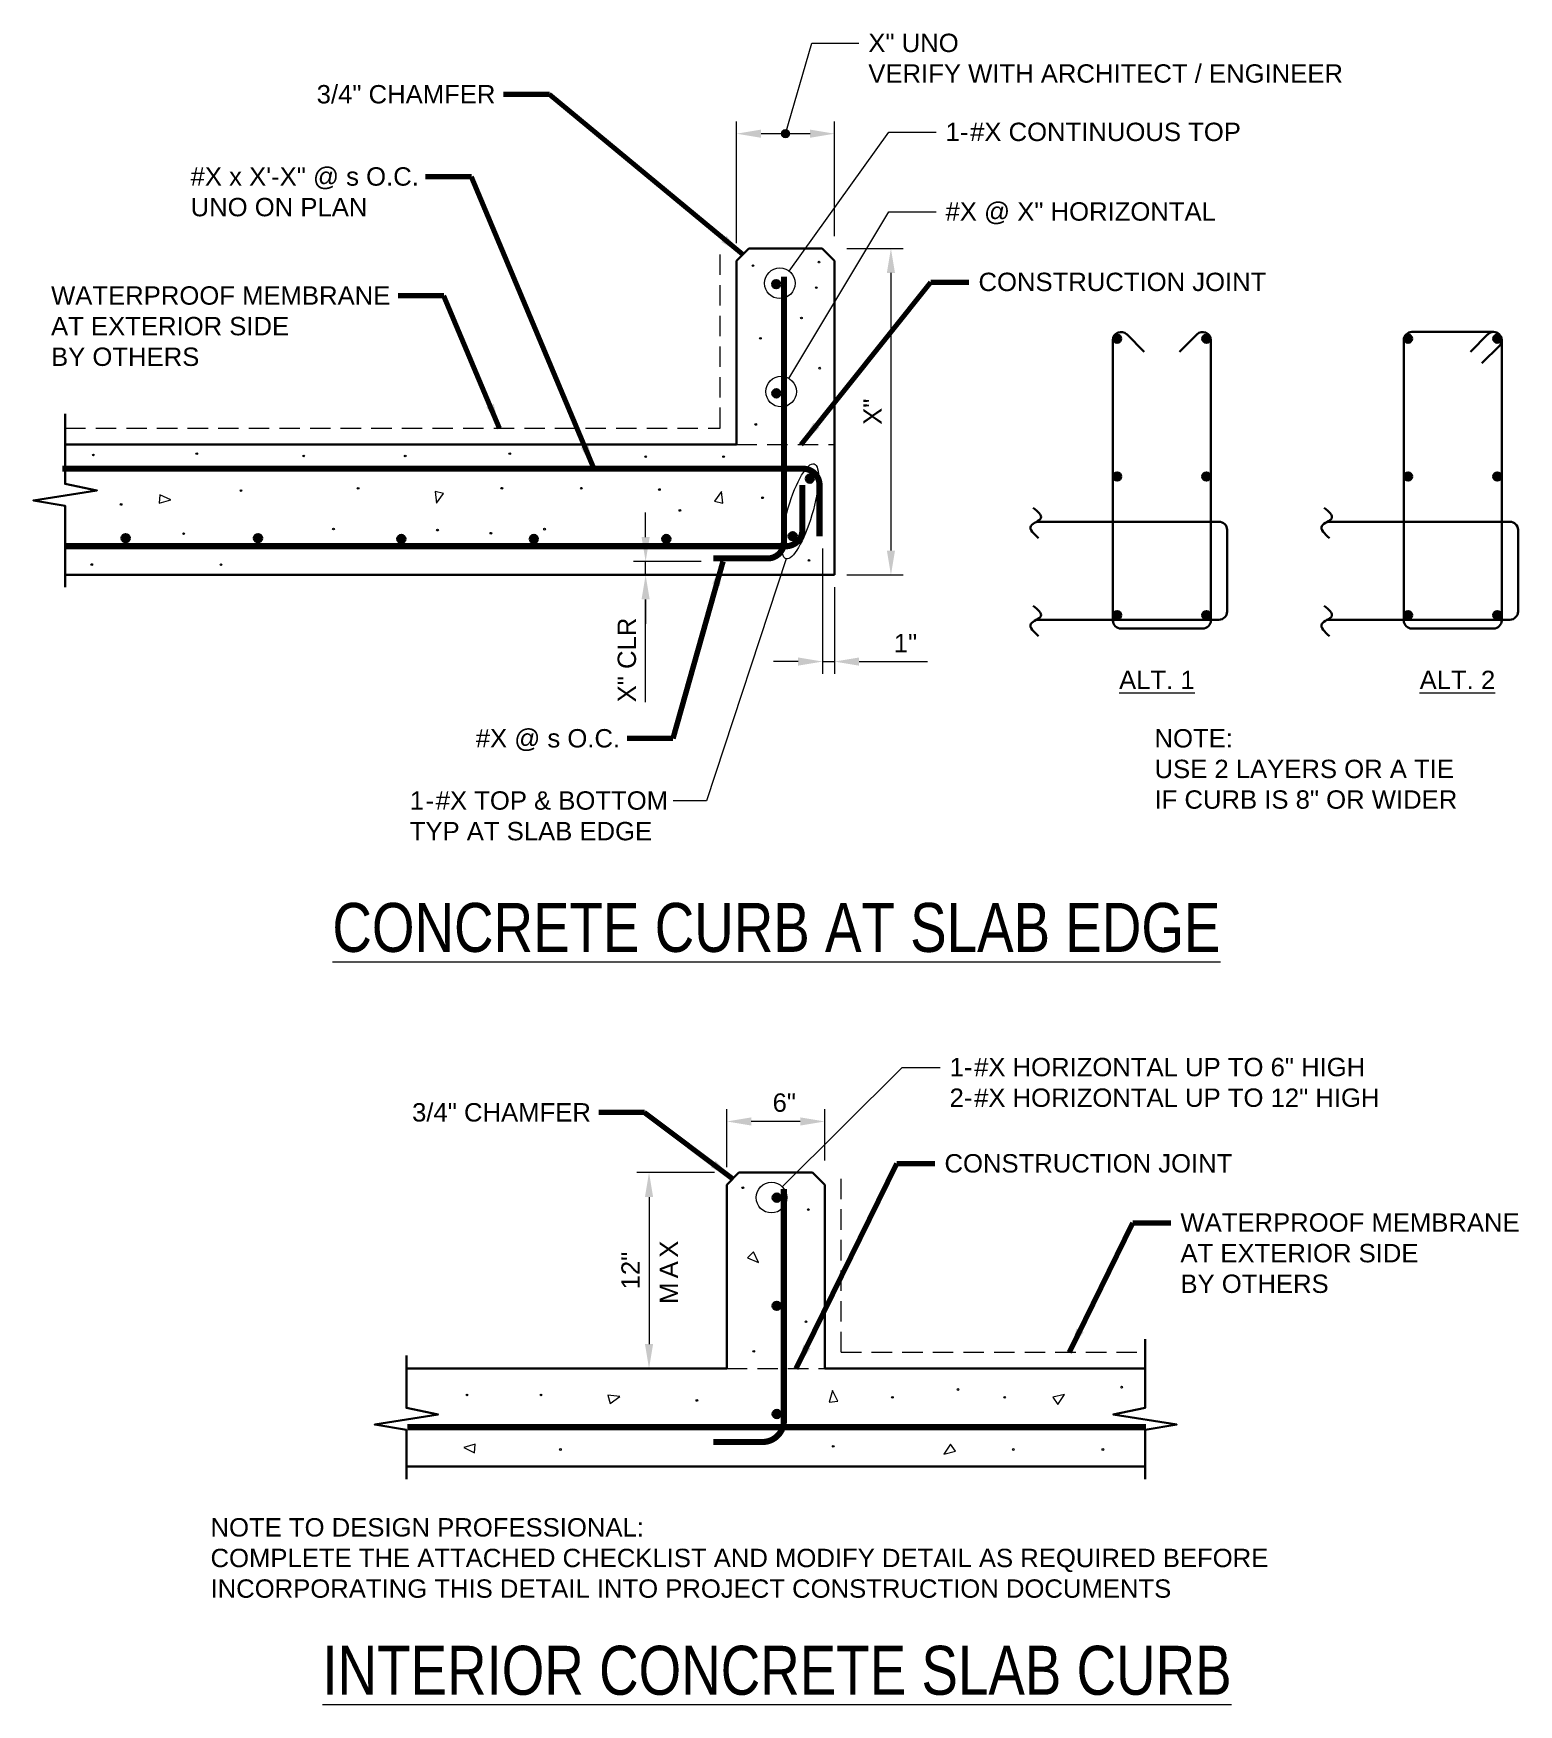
# Model space of a CAD drawing. Header units: inches. Extents: x 167 to 258, y 140 to 243.
import ezdxf

# ---------------------------------------------------------------- set-up
doc = ezdxf.new("R2010")
doc.units = ezdxf.units.IN
doc.header["$LTSCALE"] = 5
doc.header["$MEASUREMENT"] = 0
doc.linetypes.add('CENTER', pattern=[2, 1.25, -0.25, 0.25, -0.25])
doc.linetypes.add('HIDDEN', pattern=[0.375, 0.25, -0.125])
for name, color, linetype, lineweight in [('S-ANNO-DIMS', 1, 'Continuous', 20), ('S-ANNO-TEXT', 7, 'Continuous', 20), ('S-DELT-PATT', 7, 'Continuous', 15), ('S-DETL', 3, 'Continuous', 30), ('S-GRID', 9, 'CENTER', 20)]:
    doc.layers.add(name, color=color, linetype=linetype, lineweight=lineweight)
doc.styles.add('Romans', font='arial.ttf')
doc.dimstyles.get("Standard").update_dxf_attribs({"dimtxt": 0.18, "dimasz": 0.18, "dimexe": 0.18, "dimexo": 0.0625, "dimgap": 0.09, "dimtad": 0, "dimtih": 1, "dimtoh": 1, "dimdec": 4, "dimzin": 0, "dimdsep": 46, "dimtxsty": 'Standard', "dimcen": 0.09, "dimadec": 0, "dimazin": 0, "dimtfac": 1, "dimtdec": 4, "dimtofl": 0, "dimtmove": 0, "dimatfit": 3, "dimfxl": 1, "dimtolj": 1, "dimtzin": 0, "dimarcsym": 0})

msp = doc.modelspace()

# ---------------------------------------------------------------- texts
at = {"layer": 'S-ANNO-DIMS', "insert": (217.7833736938398, 242.5336861421277), "char_height": 1.125, "width": 33.76008799005331, "attachment_point": 1, "style": 'Romans'}
msp.add_mtext('\\A1;\\pxql;X" UNO \\PVERIFY WITH ARCHITECT / ENGINEER', dxfattribs=at)
at = {"layer": 'S-ANNO-DIMS', "insert": (202.9997504976263, 204.1764426891672), "char_height": 1.125, "attachment_point": 5, "rotation": 90, "style": 'Romans'}
msp.add_mtext('\\A1;X" CLR', dxfattribs=at)
at = {"layer": 'S-ANNO-DIMS', "color": 1, "linetype": 'Continuous', "insert": (206.1280515201095, 164.7369473700138), "char_height": 1.125, "width": 38.58964267614372, "attachment_point": 7, "rotation": 90, "style": 'Romans'}
msp.add_mtext('\\A1;\\pxql;{\\T1.2;MAX}', dxfattribs=at)
at = {"layer": 'S-ANNO-TEXT', "style": 'Romans'}
for s, insert, char_height, attachment_point in [('\\A1;\\pxql;3/4" CHAMFER', (183.9966630967328, 239.388105941939), 1.125, 1), ('\\A1;\\pxql;1{\\T1.2;-}#X CONTINUOUS TOP', (222.5132680085109, 237.0836195864645), 1.125, 1), ('\\A1;\\pxql;#X x X\'-X" @ s O.C.\\PUNO ON PLAN', (176.2744243424067, 234.3516319146886), 1.125, 1), ('\\A1;\\pxql;#X @ X" HORIZONTAL ', (222.5132680085109, 232.208369603989), 1.125, 1), ('\\A1;\\pxql;CONSTRUCTION JOINT', (224.5305057148495, 227.895671141766), 1.125, 1), ('\\A1;\\pxql;WATERPROOF MEMBRANE\\PAT EXTERIOR SIDE\\PBY OTHERS', (167.7281316622267, 227.0620168328039), 1.125, 1), ('\\A1;\\pxql;{\\LALT. 1}', (233.142686989455, 203.5170794924472), 1.125, 1), ('\\A1;\\pxql;{\\LALT. 2}', (251.550453557502, 203.5170794924472), 1.125, 1), ('\\A1;\\pxql;#X @ s O.C.', (193.7383099495726, 199.9444764395943), 1.125, 1), ('\\A1;\\pxql;NOTE: \\PUSE 2 LAYERS OR A TIE \\PIF CURB IS 8" OR WIDER', (235.3132616824972, 199.9423902755165), 1.125, 1), ('\\A1;\\pxql;{\\T1.1;1\\T1.2;-}#X TOP & BOTTOM\\PTYP AT SLAB EDGE', (189.697143093971, 196.132405002862), 1.125, 1), ('{\\W0.8;\\LCONCRETE CURB AT SLAB EDGE}', (212.1540608257354, 189.2965397303079), 3, 2), ('\\A1;\\pxql;1{\\T1.2;-}#X HORIZONTAL UP TO 6" HIGH\\P2{\\T1.2;-}#X HORIZONTAL UP TO 12" HIGH', (222.7585482905926, 179.8071979840596), 1.125, 1), ('\\A1;\\pxql;3/4" CHAMFER', (189.841364458608, 177.0349017529062), 1.125, 1), ('\\A1;\\pxql;CONSTRUCTION JOINT', (222.4475117813787, 173.9118767387534), 1.125, 1), ('\\A1;\\pxql;WATERPROOF MEMBRANE \\PAT EXTERIOR SIDE\\PBY OTHERS', (236.8999707567497, 170.2868559013842), 1.125, 1), ('NOTE TO DESIGN PROFESSIONAL: \\PCOMPLETE THE ATTACHED CHECKLIST AND MODIFY DETAIL AS REQUIRED BEFORE \\PINCORPORATING THIS DETAIL INTO PROJECT CONSTRUCTION DOCUMENTS', (177.4941361652576, 151.6177409068341), 1.124999992025816, 1), ('{\\W0.8;\\LINTERIOR CONCRETE SLAB CURB}', (212.1904864737571, 143.8000396790036), 3, 2)]:
    msp.add_mtext(s, dxfattribs=dict(at, insert=insert, char_height=char_height, attachment_point=attachment_point))

# ---------------------------------------------------------------- blocks, each defined once
blk = doc.blocks.new('*D0')
at = {"layer": 'Defpoints', "color": 0, "transparency": 16777216}
for p in [(209.1123145774407, 175.9125911932141), (209.1123145774407, 172.3553892478454), (215.1123145774407, 172.7821718169661)]:
    blk.add_point(p, dxfattribs=at)
at = {"layer": 'S-ANNO-DIMS', "transparency": 16777216}
for p, q in [((209.1123145774407, 173.1053892478454), (209.1123145774407, 176.6625911932141)), ((215.1123145774407, 173.5321718169661), (215.1123145774407, 176.6625911932141)), ((213.6123145774407, 175.9125911932141), (210.6123145774407, 175.9125911932141))]:
    blk.add_line(p, q, dxfattribs=at)
for points in [[(210.6123145774407, 176.1625911932141), (210.6123145774407, 175.6625911932141), (209.1123145774407, 175.9125911932141)], [(213.6123145774407, 176.1625911932141), (213.6123145774407, 175.6625911932141), (215.1123145774407, 175.9125911932141)]]:
    blk.add_solid(points, dxfattribs=at)
at = {"layer": 'S-ANNO-DIMS', "transparency": 16777216, "insert": (212.6363030086484, 177.0613804155879), "char_height": 1.125, "attachment_point": 5, "style": 'Romans'}
blk.add_mtext('\\A1;6"', dxfattribs=at)
blk = doc.blocks.new('*D1')
at = {"layer": 'Defpoints', "color": 0, "transparency": 16777216}
for p in [(209.1123145774408, 172.7821718169661), (204.3514758249446, 160.7821718169659), (209.1123145774408, 160.7821718169659)]:
    blk.add_point(p, dxfattribs=at)
at = {"layer": 'S-ANNO-DIMS', "transparency": 16777216}
for p, q in [((208.3623145774408, 172.7821718169661), (203.6014758249446, 172.7821718169661)), ((204.3514758249446, 171.2821718169661), (204.3514758249446, 162.2821718169659)), ((208.3623145774408, 160.7821718169659), (203.6014758249446, 160.7821718169659))]:
    blk.add_line(p, q, dxfattribs=at)
for points in [[(204.1014758249446, 171.2821718169661), (204.6014758249446, 171.2821718169661), (204.3514758249446, 172.7821718169661)], [(204.1014758249446, 162.2821718169659), (204.6014758249446, 162.2821718169659), (204.3514758249446, 160.7821718169659)]]:
    blk.add_solid(points, dxfattribs=at)
at = {"layer": 'S-ANNO-DIMS', "transparency": 16777216, "insert": (203.2218714593239, 166.7821718169658), "char_height": 1.125, "attachment_point": 5, "rotation": 90, "style": 'Romans'}
blk.add_mtext('\\A1;12"', dxfattribs=at)
blk = doc.blocks.new('*D2')
at = {"layer": 'Defpoints', "color": 0, "transparency": 16777216}
for p in [(215.7148433915683, 229.3814222253203), (215.7148433915683, 209.3814222253201), (219.1681176071206, 209.3814222253201)]:
    blk.add_point(p, dxfattribs=at)
at = {"layer": 'S-ANNO-DIMS', "transparency": 16777216}
for p, q in [((216.4648433915683, 229.3814222253203), (219.9181176071206, 229.3814222253203)), ((219.1681176071206, 227.8814222253203), (219.1681176071206, 210.8814222253201)), ((216.4648433915683, 209.3814222253201), (219.9181176071206, 209.3814222253201))]:
    blk.add_line(p, q, dxfattribs=at)
for points in [[(218.9181176071206, 227.8814222253203), (219.4181176071206, 227.8814222253203), (219.1681176071206, 229.3814222253203)], [(218.9181176071206, 210.8814222253201), (219.4181176071206, 210.8814222253201), (219.1681176071206, 209.3814222253201)]]:
    blk.add_solid(points, dxfattribs=at)
at = {"layer": 'S-ANNO-DIMS', "transparency": 16777216, "insert": (218.0431176071206, 219.3814222253202), "char_height": 1.125, "attachment_point": 5, "rotation": 90, "style": 'Romans'}
blk.add_mtext('\\A1;X"', dxfattribs=at)
blk = doc.blocks.new('*D3')
at = {"layer": 'Defpoints', "color": 0, "transparency": 16777216}
for p in [(214.9844723742465, 211.7483662378745), (215.7148433915681, 209.38142222532), (214.9844723742465, 204.0795794924472)]:
    blk.add_point(p, dxfattribs=at)
at = {"layer": 'S-ANNO-DIMS', "transparency": 16777216}
for p, q in [((214.9844723742465, 210.9983662378745), (214.9844723742465, 203.3295794924472)), ((215.7148433915681, 208.63142222532), (215.7148433915681, 203.3295794924472)), ((213.4844723742465, 204.0795794924472), (211.9844723742465, 204.0795794924472)), ((214.9844723742465, 204.0795794924472), (215.7148433915681, 204.0795794924472)), ((217.2148433915681, 204.0795794924472), (221.4020023274481, 204.0795794924472))]:
    blk.add_line(p, q, dxfattribs=at)
for points in [[(213.4844723742465, 204.3295794924472), (213.4844723742465, 203.8295794924472), (214.9844723742465, 204.0795794924472)], [(217.2148433915681, 204.3295794924472), (217.2148433915681, 203.8295794924472), (215.7148433915681, 204.0795794924472)]]:
    blk.add_solid(points, dxfattribs=at)
at = {"layer": 'S-ANNO-DIMS', "transparency": 16777216, "insert": (220.0584228595081, 205.209183858068), "char_height": 1.125, "attachment_point": 5, "style": 'Romans'}
blk.add_mtext('\\A1;1"', dxfattribs=at)
blk = doc.blocks.new('*D4')
at = {"layer": 'Defpoints', "color": 0, "transparency": 16777216}
for p in [(204.1439353543801, 210.2083537916552), (208.3008856232891, 210.2083537916552), (198.2049337171003, 209.3814222253201)]:
    blk.add_point(p, dxfattribs=at)
at = {"layer": 'S-ANNO-DIMS', "transparency": 16777216}
for p, q in [((204.1439353543801, 211.7083537916552), (204.1439353543801, 213.2083537916552)), ((207.5508856232891, 210.2083537916552), (203.3939353543801, 210.2083537916552)), ((204.1439353543801, 209.3814222253201), (204.1439353543801, 210.2083537916552)), ((204.1439353543801, 207.8814222253201), (204.1439353543801, 206.3814222253201))]:
    blk.add_line(p, q, dxfattribs=at)
for points in [[(203.8939353543801, 211.7083537916552), (204.3939353543801, 211.7083537916552), (204.1439353543801, 210.2083537916552)], [(203.8939353543801, 207.8814222253201), (204.3939353543801, 207.8814222253201), (204.1439353543801, 209.3814222253201)]]:
    blk.add_solid(points, dxfattribs=at)

# ---------------------------------------------------------------- dimensions: what is measured, and where the dimension line sits
at = {"layer": 'S-ANNO-DIMS'}
for base, p1, p2, angle, text, override, picture, middle in [((219.1681176071206, 209.3814222253201), (215.7148433915681, 229.3814222253202), (215.7148433915681, 209.38142222532), 270, 'X"', {"dimscale": 12, "dimtxt": 0.09375, "dimasz": 0.125, "dimexe": 0.0625, "dimgap": 0.0625, "dimtih": 0, "dimtoh": 0, "dimdec": 5, "dimrnd": 0.03125, "dimzin": 7, "dimlunit": 4, "dimtxsty": 'Romans', "dimcen": 0.125, "dimclrd": 256, "dimclre": 256, "dimclrt": 256, "dimadec": 4, "dimtdec": 5, "dimtofl": 1, "dimtvp": 1, "dimfrac": 2, "dimtzin": 3, "dimlwd": 65535, "dimlwe": 65535}, '*D2', (219.1681176071206, 219.3814222253202)), ((204.1439353543801, 210.2083537916552), (198.2049337171002, 209.38142222532), (208.300885623289, 210.2083537916551), 90, ' ', {"dimscale": 12, "dimtxt": 0.09375, "dimasz": 0.125, "dimexe": 0.0625, "dimgap": 0.0625, "dimtih": 0, "dimtoh": 0, "dimdec": 5, "dimrnd": 0.03125, "dimzin": 7, "dimlunit": 4, "dimtxsty": 'Romans', "dimcen": 0.125, "dimse1": 1, "dimclrd": 256, "dimclre": 256, "dimclrt": 256, "dimadec": 4, "dimtdec": 5, "dimtofl": 1, "dimtmove": 2, "dimtvp": 1, "dimfrac": 2, "dimtzin": 3, "dimlwd": 65535, "dimlwe": 65535}, '*D4', (202.8090933801012, 205.2739071780832)), ((214.9844723742465, 204.0795794924472), (215.7148433915681, 209.38142222532), (214.9844723742465, 211.7483662378745), 180, '1"', {"dimscale": 12, "dimtxt": 0.09375, "dimasz": 0.125, "dimexe": 0.0625, "dimgap": 0.0625, "dimtih": 0, "dimtoh": 0, "dimdec": 5, "dimrnd": 0.03125, "dimzin": 7, "dimlunit": 4, "dimtxsty": 'Romans', "dimcen": 0.125, "dimclrd": 256, "dimclre": 256, "dimclrt": 256, "dimadec": 4, "dimtdec": 5, "dimtofl": 1, "dimtvp": 1, "dimfrac": 2, "dimtzin": 3, "dimlwd": 65535, "dimlwe": 65535}, '*D3', (220.0584228595081, 204.0795794924472)), ((209.1123145774407, 175.9125911932141), (215.1123145774407, 172.7821718169661), (209.1123145774407, 172.3553892478454), 180, '6"', {"dimscale": 12, "dimtxt": 0.09375, "dimasz": 0.125, "dimexe": 0.0625, "dimgap": 0.0625, "dimtih": 0, "dimtoh": 0, "dimdec": 5, "dimrnd": 0.03125, "dimzin": 7, "dimlunit": 4, "dimtxsty": 'Romans', "dimcen": 0.125, "dimclrd": 256, "dimclre": 256, "dimclrt": 256, "dimadec": 4, "dimtdec": 5, "dimtofl": 1, "dimtvp": 1, "dimfrac": 2, "dimtzin": 3, "dimlwd": 65535, "dimlwe": 65535}, '*D0', (212.6363030086484, 175.9125911932141)), ((204.3514758249446, 160.7821718169659), (209.1123145774407, 172.7821718169661), (209.1123145774407, 160.7821718169658), 270, '12"', {"dimscale": 12, "dimtxt": 0.09375, "dimasz": 0.125, "dimexe": 0.0625, "dimgap": 0.0625, "dimtih": 0, "dimtoh": 0, "dimdec": 5, "dimrnd": 0.03125, "dimzin": 7, "dimlunit": 4, "dimtxsty": 'Romans', "dimcen": 0.125, "dimclrd": 256, "dimclre": 256, "dimclrt": 256, "dimadec": 4, "dimtdec": 5, "dimtofl": 1, "dimtvp": 1, "dimfrac": 2, "dimtzin": 3, "dimlwd": 65535, "dimlwe": 65535}, '*D1', (204.3514758249446, 166.7821718169658))]:
    dim = msp.add_linear_dim(base=base, p1=p1, p2=p2, angle=angle, text=text, dimstyle='Standard', override=override, dxfattribs=at)
    dim.commit()
    dim.dimension.update_dxf_attribs({"geometry": picture, "text_midpoint": middle, "dimtype": 128})

# ---------------------------------------------------------------- hatches: boundary and pattern name
at = {"layer": 'S-ANNO-DIMS'}
h = msp.add_hatch(color=256, dxfattribs=at)
h.dxf.hatch_style = 1
edge = h.paths.add_edge_path()
edge.add_line((212.663194576754, 236.1638568187366), (212.7630604739179, 236.1638568187366))
edge.add_arc((212.7018913129473, 236.4178622035552), 0.2612669167167478, -76.4599399115657, -0.8784144535416624)
edge.add_arc((212.7131275253359, 236.4138568187366), 0.25, 0, 180)
edge.add_arc((212.7243637377246, 236.4178622035552), 0.2612669167167214, -179.1215855464582, -103.5400600884283)
at = {"layer": 'S-DETL', "linetype": 'Continuous'}
h = msp.add_hatch(color=256, dxfattribs=at)
h.dxf.hatch_style = 1
edge = h.paths.add_edge_path()
edge.add_line((212.0887243468296, 226.9439103846119), (212.1885902439935, 226.9439103846119))
edge.add_arc((212.1274210830229, 227.1979157694304), 0.2612669167167478, -76.4599399115657, -0.8784144535416624)
edge.add_arc((212.1386572954116, 227.1939103846119), 0.25, 0, 180)
edge.add_arc((212.1498935078002, 227.1979157694304), 0.2612669167167214, -179.1215855464582, -103.5400600884283)
h = msp.add_hatch(color=256, dxfattribs=at)
h.dxf.hatch_style = 1
edge = h.paths.add_edge_path()
edge.add_line((232.9781000875174, 223.6078048350189), (233.0779659846813, 223.6078048350189))
edge.add_arc((233.0167968237107, 223.8618102198375), 0.2612669167167478, -76.4599399115657, -0.8784144535416624)
edge.add_arc((233.0280330360994, 223.8578048350189), 0.25, 0, 180)
edge.add_arc((233.039269248488, 223.8618102198375), 0.2612669167167214, -179.1215855464582, -103.5400600884283)
h = msp.add_hatch(color=256, dxfattribs=at)
h.dxf.hatch_style = 1
edge = h.paths.add_edge_path()
edge.add_line((232.9781000875174, 223.6078048350189), (233.0779659846813, 223.6078048350189))
edge.add_arc((233.0167968237107, 223.8618102198375), 0.2612669167167478, -76.4599399115657, -0.8784144535416624)
edge.add_arc((233.0280330360994, 223.8578048350189), 0.25, 0, 180)
edge.add_arc((233.039269248488, 223.8618102198375), 0.2612669167167214, -179.1215855464582, -103.5400600884283)
h = msp.add_hatch(color=256, dxfattribs=at)
h.dxf.hatch_style = 1
edge = h.paths.add_edge_path()
edge.add_line((238.4413386723664, 223.6071946873092), (238.5412045695304, 223.6071946873092))
edge.add_arc((238.4800354085597, 223.8612000721278), 0.2612669167167478, -76.4599399115657, -0.8784144535416624)
edge.add_arc((238.4912716209484, 223.8571946873092), 0.25, 0, 180)
edge.add_arc((238.5025078333371, 223.8612000721278), 0.2612669167167214, -179.1215855464582, -103.5400600884283)
h = msp.add_hatch(color=256, dxfattribs=at)
h.dxf.hatch_style = 1
edge = h.paths.add_edge_path()
edge.add_line((238.4413386723664, 223.6071946873092), (238.5412045695304, 223.6071946873092))
edge.add_arc((238.4800354085597, 223.8612000721278), 0.2612669167167478, -76.4599399115657, -0.8784144535416624)
edge.add_arc((238.4912716209484, 223.8571946873092), 0.25, 0, 180)
edge.add_arc((238.5025078333371, 223.8612000721278), 0.2612669167167214, -179.1215855464582, -103.5400600884283)
h = msp.add_hatch(color=256, dxfattribs=at)
h.dxf.hatch_style = 1
edge = h.paths.add_edge_path()
edge.add_line((250.7934688075003, 223.6078048350189), (250.8933347046642, 223.6078048350189))
edge.add_arc((250.8321655436936, 223.8618102198375), 0.2612669167167478, -76.4599399115657, -0.8784144535416624)
edge.add_arc((250.8434017560822, 223.8578048350189), 0.25, 0, 180)
edge.add_arc((250.8546379684709, 223.8618102198375), 0.2612669167167214, -179.1215855464582, -103.5400600884283)
h = msp.add_hatch(color=256, dxfattribs=at)
h.dxf.hatch_style = 1
edge = h.paths.add_edge_path()
edge.add_line((250.7934688075003, 223.6078048350189), (250.8933347046642, 223.6078048350189))
edge.add_arc((250.8321655436936, 223.8618102198375), 0.2612669167167478, -76.4599399115657, -0.8784144535416624)
edge.add_arc((250.8434017560822, 223.8578048350189), 0.25, 0, 180)
edge.add_arc((250.8546379684709, 223.8618102198375), 0.2612669167167214, -179.1215855464582, -103.5400600884283)
h = msp.add_hatch(color=256, dxfattribs=at)
h.dxf.hatch_style = 1
edge = h.paths.add_edge_path()
edge.add_line((256.2567073923493, 223.6071946873092), (256.3565732895132, 223.6071946873092))
edge.add_arc((256.2954041285426, 223.8612000721278), 0.2612669167167478, -76.4599399115657, -0.8784144535416624)
edge.add_arc((256.3066403409313, 223.8571946873092), 0.25, 0, 180)
edge.add_arc((256.3178765533199, 223.8612000721278), 0.2612669167167214, -179.1215855464582, -103.5400600884283)
h = msp.add_hatch(color=256, dxfattribs=at)
h.dxf.hatch_style = 1
edge = h.paths.add_edge_path()
edge.add_line((256.2567073923493, 223.6071946873092), (256.3565732895132, 223.6071946873092))
edge.add_arc((256.2954041285426, 223.8612000721278), 0.2612669167167478, -76.4599399115657, -0.8784144535416624)
edge.add_arc((256.3066403409313, 223.8571946873092), 0.25, 0, 180)
edge.add_arc((256.3178765533199, 223.8612000721278), 0.2612669167167214, -179.1215855464582, -103.5400600884283)
h = msp.add_hatch(color=256, dxfattribs=at)
h.dxf.hatch_style = 1
edge = h.paths.add_edge_path()
edge.add_line((212.1038783408603, 220.2552197535476), (212.2037442380242, 220.2552197535476))
edge.add_arc((212.1425750770536, 220.5092251383662), 0.2612669167167478, -76.4599399115657, -0.8784144535416624)
edge.add_arc((212.1538112894423, 220.5052197535476), 0.25, 0, 180)
edge.add_arc((212.1650475018309, 220.5092251383662), 0.2612669167167214, -179.1215855464582, -103.5400600884283)
h = msp.add_hatch(color=256, dxfattribs=at)
h.dxf.hatch_style = 1
edge = h.paths.add_edge_path()
edge.add_line((212.1038783408603, 220.2552197535476), (212.2037442380242, 220.2552197535476))
edge.add_arc((212.1425750770536, 220.5092251383662), 0.2612669167167478, -76.4599399115657, -0.8784144535416624)
edge.add_arc((212.1538112894423, 220.5052197535476), 0.25, 0, 180)
edge.add_arc((212.1650475018309, 220.5092251383662), 0.2612669167167214, -179.1215855464582, -103.5400600884283)
h = msp.add_hatch(color=256, dxfattribs=at)
h.dxf.hatch_style = 1
edge = h.paths.add_edge_path()
edge.add_line((214.2478411724214, 215.5340068839226), (214.1479752752575, 215.5340068839226))
edge.add_arc((214.2091444362281, 215.2800014991041), 0.2612669167167478, 103.5400600884343, 179.1215855464583)
edge.add_arc((214.1979082238395, 215.2840068839226), 0.25, 180, 360)
edge.add_arc((214.1866720114508, 215.2800014991041), 0.2612669167167214, 0.8784144535417695, 76.45993991157174)
h = msp.add_hatch(color=256, dxfattribs=at)
h.dxf.hatch_style = 1
edge = h.paths.add_edge_path()
edge.add_line((232.9781000875174, 215.1636470338983), (233.0779659846813, 215.1636470338983))
edge.add_arc((233.0167968237107, 215.4176524187169), 0.2612669167167478, -76.4599399115657, -0.8784144535416624)
edge.add_arc((233.0280330360994, 215.4136470338983), 0.25, 0, 180)
edge.add_arc((233.039269248488, 215.4176524187169), 0.2612669167167214, -179.1215855464582, -103.5400600884283)
h = msp.add_hatch(color=256, dxfattribs=at)
h.dxf.hatch_style = 1
edge = h.paths.add_edge_path()
edge.add_line((232.9781000875174, 215.1636470338983), (233.0779659846813, 215.1636470338983))
edge.add_arc((233.0167968237107, 215.4176524187169), 0.2612669167167478, -76.4599399115657, -0.8784144535416624)
edge.add_arc((233.0280330360994, 215.4136470338983), 0.25, 0, 180)
edge.add_arc((233.039269248488, 215.4176524187169), 0.2612669167167214, -179.1215855464582, -103.5400600884283)
h = msp.add_hatch(color=256, dxfattribs=at)
h.dxf.hatch_style = 1
edge = h.paths.add_edge_path()
edge.add_line((238.4413386723664, 215.1630368861886), (238.5412045695304, 215.1630368861886))
edge.add_arc((238.4800354085597, 215.4170422710072), 0.2612669167167478, -76.4599399115657, -0.8784144535416624)
edge.add_arc((238.4912716209484, 215.4130368861886), 0.25, 0, 180)
edge.add_arc((238.5025078333371, 215.4170422710072), 0.2612669167167214, -179.1215855464582, -103.5400600884283)
h = msp.add_hatch(color=256, dxfattribs=at)
h.dxf.hatch_style = 1
edge = h.paths.add_edge_path()
edge.add_line((238.4413386723664, 215.1630368861886), (238.5412045695304, 215.1630368861886))
edge.add_arc((238.4800354085597, 215.4170422710072), 0.2612669167167478, -76.4599399115657, -0.8784144535416624)
edge.add_arc((238.4912716209484, 215.4130368861886), 0.25, 0, 180)
edge.add_arc((238.5025078333371, 215.4170422710072), 0.2612669167167214, -179.1215855464582, -103.5400600884283)
h = msp.add_hatch(color=256, dxfattribs=at)
h.dxf.hatch_style = 1
edge = h.paths.add_edge_path()
edge.add_line((250.7934688075003, 215.1636470338983), (250.8933347046642, 215.1636470338983))
edge.add_arc((250.8321655436936, 215.4176524187169), 0.2612669167167478, -76.4599399115657, -0.8784144535416624)
edge.add_arc((250.8434017560822, 215.4136470338983), 0.25, 0, 180)
edge.add_arc((250.8546379684709, 215.4176524187169), 0.2612669167167214, -179.1215855464582, -103.5400600884283)
h = msp.add_hatch(color=256, dxfattribs=at)
h.dxf.hatch_style = 1
edge = h.paths.add_edge_path()
edge.add_line((250.7934688075003, 215.1636470338983), (250.8933347046642, 215.1636470338983))
edge.add_arc((250.8321655436936, 215.4176524187169), 0.2612669167167478, -76.4599399115657, -0.8784144535416624)
edge.add_arc((250.8434017560822, 215.4136470338983), 0.25, 0, 180)
edge.add_arc((250.8546379684709, 215.4176524187169), 0.2612669167167214, -179.1215855464582, -103.5400600884283)
h = msp.add_hatch(color=256, dxfattribs=at)
h.dxf.hatch_style = 1
edge = h.paths.add_edge_path()
edge.add_line((256.2567073923493, 215.1630368861886), (256.3565732895132, 215.1630368861886))
edge.add_arc((256.2954041285426, 215.4170422710072), 0.2612669167167478, -76.4599399115657, -0.8784144535416624)
edge.add_arc((256.3066403409313, 215.4130368861886), 0.25, 0, 180)
edge.add_arc((256.3178765533199, 215.4170422710072), 0.2612669167167214, -179.1215855464582, -103.5400600884283)
h = msp.add_hatch(color=256, dxfattribs=at)
h.dxf.hatch_style = 1
edge = h.paths.add_edge_path()
edge.add_line((256.2567073923493, 215.1630368861886), (256.3565732895132, 215.1630368861886))
edge.add_arc((256.2954041285426, 215.4170422710072), 0.2612669167167478, -76.4599399115657, -0.8784144535416624)
edge.add_arc((256.3066403409313, 215.4130368861886), 0.25, 0, 180)
edge.add_arc((256.3178765533199, 215.4170422710072), 0.2612669167167214, -179.1215855464582, -103.5400600884283)
h = msp.add_hatch(color=256, dxfattribs=at)
h.dxf.hatch_style = 1
edge = h.paths.add_edge_path()
edge.add_line((172.2445164024185, 211.3897120410525), (172.3443822995824, 211.3897120410525))
edge.add_arc((172.2832131386118, 211.643717425871), 0.2612669167167478, -76.4599399115657, -0.8784144535416624)
edge.add_arc((172.2944493510005, 211.6397120410525), 0.25, 0, 180)
edge.add_arc((172.3056855633891, 211.643717425871), 0.2612669167167214, -179.1215855464582, -103.5400600884283)
h = msp.add_hatch(color=256, dxfattribs=at)
h.dxf.hatch_style = 1
edge = h.paths.add_edge_path()
edge.add_line((180.3571054500582, 211.3897120410525), (180.4569713472221, 211.3897120410525))
edge.add_arc((180.3958021862514, 211.643717425871), 0.2612669167167478, -76.4599399115657, -0.8784144535416624)
edge.add_arc((180.4070383986401, 211.6397120410525), 0.25, 0, 180)
edge.add_arc((180.4182746110288, 211.643717425871), 0.2612669167167214, -179.1215855464582, -103.5400600884283)
h = msp.add_hatch(color=256, dxfattribs=at)
h.dxf.hatch_style = 1
edge = h.paths.add_edge_path()
edge.add_line((213.2044676205195, 211.5061354784266), (213.1046017233556, 211.5061354784266))
edge.add_arc((213.1657708843262, 211.7601408632452), 0.2612669167167478, 180.8784144535417, 256.4599399115657, ccw=False)
edge.add_arc((213.1545346719375, 211.7561354784266), 0.25, 0, 180, ccw=False)
edge.add_arc((213.1432984595489, 211.7601408632452), 0.2612669167167214, 283.5400600884283, 359.1215855464582, ccw=False)
h = msp.add_hatch(color=256, dxfattribs=at)
h.dxf.hatch_style = 1
edge = h.paths.add_edge_path()
edge.add_line((189.1344011869415, 211.3333537916551), (189.2342670841055, 211.3333537916551))
edge.add_arc((189.1730979231348, 211.5873591764737), 0.2612669167167478, -76.4599399115657, -0.8784144535416624)
edge.add_arc((189.1843341355235, 211.5833537916551), 0.25, 0, 180)
edge.add_arc((189.1955703479122, 211.5873591764737), 0.2612669167167214, -179.1215855464582, -103.5400600884283)
h = msp.add_hatch(color=256, dxfattribs=at)
h.dxf.hatch_style = 1
edge = h.paths.add_edge_path()
edge.add_line((197.2469902345812, 211.3333537916551), (197.3468561317451, 211.3333537916551))
edge.add_arc((197.2856869707745, 211.5873591764737), 0.2612669167167478, -76.4599399115657, -0.8784144535416624)
edge.add_arc((197.2969231831631, 211.5833537916551), 0.25, 0, 180)
edge.add_arc((197.3081593955518, 211.5873591764737), 0.2612669167167214, -179.1215855464582, -103.5400600884283)
h = msp.add_hatch(color=256, dxfattribs=at)
h.dxf.hatch_style = 1
edge = h.paths.add_edge_path()
edge.add_line((205.3595792822208, 211.3333537916551), (205.4594451793847, 211.3333537916551))
edge.add_arc((205.3982760184141, 211.5873591764737), 0.2612669167167478, -76.4599399115657, -0.8784144535416624)
edge.add_arc((205.4095122308028, 211.5833537916551), 0.25, 0, 180)
edge.add_arc((205.4207484431914, 211.5873591764737), 0.2612669167167214, -179.1215855464582, -103.5400600884283)
h = msp.add_hatch(color=256, dxfattribs=at)
h.dxf.hatch_style = 1
edge = h.paths.add_edge_path()
edge.add_line((232.9781000875174, 206.67375202988), (233.0779659846813, 206.67375202988))
edge.add_arc((233.0167968237107, 206.9277574146986), 0.2612669167167478, -76.4599399115657, -0.8784144535416624)
edge.add_arc((233.0280330360994, 206.92375202988), 0.25, 0, 180)
edge.add_arc((233.039269248488, 206.9277574146986), 0.2612669167167214, -179.1215855464582, -103.5400600884283)
h = msp.add_hatch(color=256, dxfattribs=at)
h.dxf.hatch_style = 1
edge = h.paths.add_edge_path()
edge.add_line((232.9781000875174, 206.67375202988), (233.0779659846813, 206.67375202988))
edge.add_arc((233.0167968237107, 206.9277574146986), 0.2612669167167478, -76.4599399115657, -0.8784144535416624)
edge.add_arc((233.0280330360994, 206.92375202988), 0.25, 0, 180)
edge.add_arc((233.039269248488, 206.9277574146986), 0.2612669167167214, -179.1215855464582, -103.5400600884283)
h = msp.add_hatch(color=256, dxfattribs=at)
h.dxf.hatch_style = 1
edge = h.paths.add_edge_path()
edge.add_line((238.4413386723664, 206.6731418821703), (238.5412045695304, 206.6731418821703))
edge.add_arc((238.4800354085597, 206.9271472669889), 0.2612669167167478, -76.4599399115657, -0.8784144535416624)
edge.add_arc((238.4912716209484, 206.9231418821703), 0.25, 0, 180)
edge.add_arc((238.5025078333371, 206.9271472669889), 0.2612669167167214, -179.1215855464582, -103.5400600884283)
h = msp.add_hatch(color=256, dxfattribs=at)
h.dxf.hatch_style = 1
edge = h.paths.add_edge_path()
edge.add_line((238.4413386723664, 206.6731418821703), (238.5412045695304, 206.6731418821703))
edge.add_arc((238.4800354085597, 206.9271472669889), 0.2612669167167478, -76.4599399115657, -0.8784144535416624)
edge.add_arc((238.4912716209484, 206.9231418821703), 0.25, 0, 180)
edge.add_arc((238.5025078333371, 206.9271472669889), 0.2612669167167214, -179.1215855464582, -103.5400600884283)
h = msp.add_hatch(color=256, dxfattribs=at)
h.dxf.hatch_style = 1
edge = h.paths.add_edge_path()
edge.add_line((250.7934688075003, 206.67375202988), (250.8933347046642, 206.67375202988))
edge.add_arc((250.8321655436936, 206.9277574146986), 0.2612669167167478, -76.4599399115657, -0.8784144535416624)
edge.add_arc((250.8434017560822, 206.92375202988), 0.25, 0, 180)
edge.add_arc((250.8546379684709, 206.9277574146986), 0.2612669167167214, -179.1215855464582, -103.5400600884283)
h = msp.add_hatch(color=256, dxfattribs=at)
h.dxf.hatch_style = 1
edge = h.paths.add_edge_path()
edge.add_line((250.7934688075003, 206.67375202988), (250.8933347046642, 206.67375202988))
edge.add_arc((250.8321655436936, 206.9277574146986), 0.2612669167167478, -76.4599399115657, -0.8784144535416624)
edge.add_arc((250.8434017560822, 206.92375202988), 0.25, 0, 180)
edge.add_arc((250.8546379684709, 206.9277574146986), 0.2612669167167214, -179.1215855464582, -103.5400600884283)
h = msp.add_hatch(color=256, dxfattribs=at)
h.dxf.hatch_style = 1
edge = h.paths.add_edge_path()
edge.add_line((256.2567073923493, 206.6731418821703), (256.3565732895132, 206.6731418821703))
edge.add_arc((256.2954041285426, 206.9271472669889), 0.2612669167167478, -76.4599399115657, -0.8784144535416624)
edge.add_arc((256.3066403409313, 206.9231418821703), 0.25, 0, 180)
edge.add_arc((256.3178765533199, 206.9271472669889), 0.2612669167167214, -179.1215855464582, -103.5400600884283)
h = msp.add_hatch(color=256, dxfattribs=at)
h.dxf.hatch_style = 1
edge = h.paths.add_edge_path()
edge.add_line((256.2567073923493, 206.6731418821703), (256.3565732895132, 206.6731418821703))
edge.add_arc((256.2954041285426, 206.9271472669889), 0.2612669167167478, -76.4599399115657, -0.8784144535416624)
edge.add_arc((256.3066403409313, 206.9231418821703), 0.25, 0, 180)
edge.add_arc((256.3178765533199, 206.9271472669889), 0.2612669167167214, -179.1215855464582, -103.5400600884283)
h = msp.add_hatch(color=256, dxfattribs=at)
h.dxf.hatch_style = 1
edge = h.paths.add_edge_path()
edge.add_line((212.1248816288587, 170.9995677366632), (212.2247475260226, 170.9995677366632))
edge.add_arc((212.163578365052, 171.2535731214817), 0.2612669167167478, -76.4599399115657, -0.8784144535416624)
edge.add_arc((212.1748145774407, 171.2495677366632), 0.25, 0, 180)
edge.add_arc((212.1860507898293, 171.2535731214817), 0.2612669167167214, -179.1215855464582, -103.5400600884283)
h = msp.add_hatch(color=256, dxfattribs=at)
h.dxf.hatch_style = 1
edge = h.paths.add_edge_path()
edge.add_line((212.1248816288587, 164.374402434633), (212.2247475260226, 164.374402434633))
edge.add_arc((212.163578365052, 164.6284078194516), 0.2612669167167478, -76.4599399115657, -0.8784144535416624)
edge.add_arc((212.1748145774407, 164.624402434633), 0.25, 0, 180)
edge.add_arc((212.1860507898293, 164.6284078194516), 0.2612669167167214, -179.1215855464582, -103.5400600884283)
h = msp.add_hatch(color=256, dxfattribs=at)
h.dxf.hatch_style = 1
edge = h.paths.add_edge_path()
edge.add_line((212.1248816288587, 157.7492371326028), (212.2247475260226, 157.7492371326028))
edge.add_arc((212.163578365052, 158.0032425174214), 0.2612669167167478, -76.4599399115657, -0.8784144535416624)
edge.add_arc((212.1748145774407, 157.9992371326028), 0.25, 0, 180)
edge.add_arc((212.1860507898293, 158.0032425174214), 0.2612669167167214, -179.1215855464582, -103.5400600884283)

# ---------------------------------------------------------------- linework, layer by layer
at = {"layer": 'S-ANNO-DIMS'}
for p, q in [((209.7148433915681, 229.7046396561996), (209.7148433915681, 237.1597131199417)), ((215.7148433915681, 230.1314222253202), (215.7148433915681, 237.1597131199417)), ((214.2148433915681, 236.4097131199417), (211.2148433915681, 236.4097131199417)), ((204.1439353543793, 201.5964631530144), (204.1439353543793, 207.88142222532))]:
    msp.add_line(p, q, dxfattribs=at)
msp.add_lwpolyline([(212.7148433915681, 236.4097131199417), (214.3168954920209, 241.9516175882396), (217.2013051399517, 241.9516175882396)], dxfattribs=at)
msp.add_circle((212.7148433915681, 236.4097131199417), 0.25, dxfattribs=at)
for points in [[(211.2148433915681, 236.6597131199417), (211.2148433915681, 236.1597131199417), (209.7148433915681, 236.4097131199417)], [(214.2148433915681, 236.6597131199417), (214.2148433915681, 236.1597131199417), (215.7148433915681, 236.4097131199417)]]:
    msp.add_solid(points, dxfattribs=at)
at = {"layer": 'S-ANNO-TEXT'}
for points in [[(212.9402046739981, 227.9894322259063), (219.046789806692, 236.5015510325763), (221.931199454623, 236.5015510325763)], [(212.9239240225461, 221.4179933101036), (219.046789806692, 231.6263010501009), (221.931199454623, 231.6263010501009)], [(212.74549201606, 210.3730738830203), (207.8793862296799, 195.5503364489738), (205.8273869548168, 195.5503364489738)], [(212.5140254788189, 171.9115596833848), (219.8482055211518, 179.2251294301715), (222.1764797367042, 179.2251294301715)]]:
    msp.add_lwpolyline(points, dxfattribs=at)
for centre in [(212.367011357951, 227.247549796218), (212.4416976687289, 220.6140045908262), (211.8501679794133, 171.2495677366632)]:
    msp.add_circle(centre, 0.9375180622480298, dxfattribs=at)
msp.add_ellipse((213.6053194221395, 213.2803361133504), major_axis=(-0.8598274060794583, -2.90726223033004), ratio=0.25, dxfattribs=at)
at = {"layer": 'S-DELT-PATT', "flags": 128}
for points in [[(210.7755956223839, 228.3278558888371, -1), (210.6719156223837, 228.3278558888371, -1)], [(214.816874743515, 228.5457732245607, -1), (214.7131947435148, 228.5457732245607, -1)], [(214.6488131385252, 226.982926229645, -1), (214.545133138525, 226.982926229645, -1)], [(213.7379915693793, 225.1223851063362, -1), (213.6343115693792, 225.1223851063362, -1)], [(211.2301982365445, 223.8750502310793, -1), (211.1265182365444, 223.8750502310793, -1)], [(214.8563048103172, 222.04861019538, -1), (214.752624810317, 222.04861019538, -1)], [(210.9422030612134, 218.602258413566, -1), (210.8385230612132, 218.602258413566, -1)], [(170.3717564525571, 216.7333351284349, -1), (170.2680764525569, 216.7333351284349, -1)], [(176.7068015957459, 216.8129546572802, -1), (176.6031215957457, 216.8129546572802, -1)], [(183.2528143543725, 216.6727539581304, -1), (183.1491343543723, 216.6727539581304, -1)], [(189.4715262047778, 216.6727539581304, -1), (189.3678462047776, 216.6727539581304, -1)], [(195.8772632842931, 216.8129546572802, -1), (195.773583284293, 216.8129546572802, -1)], [(204.2000508573212, 216.626021440173, -1), (204.0963708573211, 216.626021440173, -1)], [(208.9692888015472, 216.626021440173, -1), (208.8656088015471, 216.626021440173, -1)], [(179.4169835042578, 214.5511328699465, -1), (179.3133035042576, 214.5511328699465, -1)], [(186.5844117371182, 214.6900282793565, -1), (186.480731737118, 214.6900282793565, -1)], [(195.3886148021977, 214.695998014118, -1), (195.2849348021975, 214.695998014118, -1)], [(200.2567630744009, 214.695998014118, -1), (200.1530830744007, 214.695998014118, -1)], [(205.0414616699911, 214.612588427113, -1), (204.937781669991, 214.612588427113, -1)], [(211.3561430811217, 214.1121214692532, -1), (211.2524630811215, 214.1121214692532, -1)], [(172.0699035837072, 213.702499532, -1), (171.966223583707, 213.702499532, -1)], [(206.2932716890575, 213.3336215062848, -1), (206.1895916890574, 213.3336215062848, -1)], [(175.9007330564542, 211.9109022104981, -1), (175.797053056454, 211.9109022104981, -1)], [(185.0777170895129, 212.1948731186374, -1), (184.9740370895128, 212.1948731186374, -1)], [(191.4486386622669, 212.1316039858226, -1), (191.3449586622668, 212.1316039858226, -1)], [(194.7202693737538, 211.9384561272437, -1), (194.6165893737536, 211.9384561272437, -1)], [(198.0035082835768, 212.1881213494821, -1), (197.8998282835767, 212.1881213494821, -1)], [(170.2735659768887, 210.0222715154032, -1), (170.1698859768885, 210.0222715154032, -1)], [(178.1866940631937, 210.0135399940852, -1), (178.0830140631936, 210.0135399940852, -1)], [(214.206097927284, 210.2703298018403, -1), (214.1024179272838, 210.2703298018403, -1)], [(210.1501906513988, 171.8532378190105, -1), (210.0465106513986, 171.8532378190105, -1)], [(214.1598186838112, 170.517385427743, -1), (214.056138683811, 170.517385427743, -1)], [(214.0166184549137, 163.6472932567392, -1), (213.9129384549135, 163.6472932567392, -1)], [(210.8184583862533, 161.834352747697, -1), (210.7147783862531, 161.834352747697, -1)], [(233.3487520666632, 159.63974237349, -1), (233.2450720666631, 159.63974237349, -1)], [(193.252471742547, 159.1626511104389, -1), (193.1487917425468, 159.1626511104389, -1)], [(197.7871672809154, 159.1626511104389, -1), (197.6834872809152, 159.1626511104389, -1)], [(207.3339032656197, 158.8286887989409, -1), (207.2302232656195, 158.8286887989409, -1)], [(219.3150539532228, 159.0195253041618, -1), (219.2113739532226, 159.0195253041618, -1)], [(223.3246819856341, 159.4966134219364, -1), (223.221001985634, 159.4966134219364, -1)], [(226.1887027810454, 159.0195253041618, -1), (226.0850227810453, 159.0195253041618, -1)], [(198.9805079275477, 155.8230248501852, -1), (198.8768279275475, 155.8230248501852, -1)], [(215.6872931978698, 156.0138582101292, -1), (215.5836131978697, 156.0138582101292, -1)], [(226.7137702870024, 155.8230248501852, -1), (226.6100902870022, 155.8230248501852, -1)], [(232.2031448296631, 155.8230248501852, -1), (232.0994648296629, 155.8230248501852, -1)]]:
    msp.add_lwpolyline(points, format="xyb", close=True, dxfattribs=at)
for points in [[(174.3528935375921, 213.7727194749923), (175.0543070048468, 213.9857744289184), (174.3991016274138, 214.3008803584628)], [(191.2531517172371, 214.5004755904181), (191.3411707173013, 213.7727215653065), (191.7652646995256, 214.3632553303802)], [(208.8776512977247, 213.772720431242), (208.7896322976605, 214.5004744563536), (208.3655383154362, 213.9099406912799)], [(210.380643671557, 167.556694819207), (211.0549066450421, 167.2690444967225), (210.7555363938079, 167.9315875414577)], [(201.973536243434, 158.6337210340382), (202.559780216855, 159.0738247366653), (201.8363159833964, 159.1458340163267)], [(215.920841586615, 158.7753447996455), (215.5892242457912, 159.4291056157729), (215.3926807031445, 158.7291367098242)], [(229.3963433582168, 158.5860106412288), (229.7967081625699, 159.2000800907813), (229.0922455368355, 159.0203073386888)], [(193.7069992029319, 156.1562149233959), (193.0055857356774, 155.9431599694699), (193.6607911131102, 155.6280540399255)], [(222.8098959200867, 156.1467064583945), (222.4095311157336, 155.532637008842), (223.1139937414674, 155.7124097609344)]]:
    msp.add_lwpolyline(points, close=True, dxfattribs=at)
at = {"layer": 'S-DETL', "linetype": 'Continuous'}
for p, q in [((209.7148433915681, 228.6314222253202), (210.4648433915681, 229.3814222253202)), ((210.4648433915683, 229.3814222253202), (214.9648433915683, 229.3814222253202)), ((214.9648433915681, 229.3814222253202), (215.7148433915681, 228.6314222253202)), ((209.7148433915681, 217.38142222532), (209.7148433915683, 228.6314222253202)), ((215.7148433915681, 209.38142222532), (215.7148433915681, 228.6314222253202)), ((251.0774093652082, 224.2656349882611), (256.0774093652082, 224.2656349882611)), ((232.7620406452253, 223.7656349882611), (232.7620406452253, 206.6031086656724)), ((233.6078508200341, 224.1269315946387), (234.681484361785, 223.0532980528878)), ((237.9162304704161, 224.1269315946387), (236.8425969286653, 223.0532980528878)), ((238.7620406452253, 223.7656349882611), (238.7620406452253, 206.6031086656724)), ((250.5774093652082, 223.7656349882611), (250.5774093652082, 206.6031086656724)), ((255.7328897263629, 224.1282221306027), (254.6592561846122, 223.0545885888519)), ((256.4398810766173, 223.4212307803484), (255.3662475348666, 222.3475972385976)), ((256.5774093652082, 223.7656349882611), (256.5774093652082, 206.6031086656724)), ((168.5905117882594, 217.3814222253202), (209.7148433915681, 217.38142222532)), ((228.0856559148389, 212.6447208708698), (239.2620406452253, 212.6447208708698)), ((239.7620406452253, 212.1447208708698), (239.7620406452253, 207.1447208708698)), ((245.9010246348217, 212.6447208708698), (257.0774093652082, 212.6447208708698)), ((257.5774093652082, 212.1447208708698), (257.5774093652082, 207.1447208708698)), ((168.5905117882594, 209.3814222253202), (215.7148433915681, 209.38142222532)), ((228.0889055863855, 206.6447208708698), (239.2620406452253, 206.6447208708698)), ((233.2620406452253, 206.1031086656724), (238.2620406452253, 206.1031086656724)), ((245.9042743063684, 206.6447208708698), (257.0774093652082, 206.6447208708698)), ((251.0774093652082, 206.1031086656724), (256.0774093652082, 206.1031086656724)), ((209.1123145774407, 172.0321718169661), (209.8623145774407, 172.7821718169661)), ((209.1123145774407, 160.7821718169658), (209.1123145774408, 172.0321718169663)), ((209.8623145774405, 172.7821718169661), (214.3623145774407, 172.7821718169661)), ((214.3623145774407, 172.7821718169661), (215.1123145774407, 172.0321718169661)), ((215.1123145774407, 160.7821718169658), (215.1123145774407, 172.0321718169661)), ((189.4913823786858, 160.7821718169661), (209.1123145774407, 160.7821718169658)), ((215.1123145774407, 160.7821718169661), (234.7332467761954, 160.7821718169661)), ((189.4913823786858, 154.7821718169661), (234.7332467761954, 154.7821718169661))]:
    msp.add_line(p, q, dxfattribs=at)
at = {"layer": 'S-DETL', "const_width": 0.375}
for points in [[(208.300885623289, 210.3958537916551), (211.6133856232891, 210.3958537916551, 0.414213562373095), (212.6133856232891, 211.3958537916551), (212.6133856232891, 227.6629081175431)], [(168.4226407709375, 215.8894150794124), (213.7969723742465, 215.8894150794126, -0.4142135623730966), (214.7969723742465, 214.8894150794126), (214.7969723742465, 211.7483662378745)], [(212.7483753793146, 211.1458537916551, 0.4142135623730951), (213.7483753793146, 212.1458537916551), (213.7483753793146, 214.8894150794126)], [(208.2998145774405, 156.2821718169661), (211.2998145774405, 156.2821718169661, 0.414213562373095), (212.6123145774407, 157.5946718169662), (212.6123145774407, 171.7821718169661)]]:
    msp.add_lwpolyline(points, format="xyb", dxfattribs=at)
at = {"layer": 'S-DETL', "linetype": 'Continuous'}
for points in [[(168.5905117882594, 219.259991669059), (168.5905117882594, 214.964211109321), (170.5338037868455, 214.5641294428819), (166.6472197896733, 213.9472113480924), (168.5905117882594, 213.6233293483288), (168.5905117882594, 208.6329481984078)], [(234.7332467761954, 162.5747658799841), (234.7332467761954, 158.3649607009669), (232.7899547776093, 157.9648790345278), (236.6765387747815, 157.3479609397383), (234.7332467761954, 157.0240789399746), (234.7332467761954, 154.0070958136922)], [(189.4913823786858, 161.5747658799841), (189.4913823786858, 158.3649607009669), (191.4346743772719, 157.9648790345278), (187.5480903800997, 157.3479609397383), (189.4913823786858, 157.0240789399746), (189.4913823786858, 154.0070958136922)]]:
    msp.add_lwpolyline(points, dxfattribs=at)
at = {"layer": 'S-DETL', "const_width": 0.375}
for points in [[(168.647512997004, 211.1458537916551), (212.7483753793146, 211.1458537916551)], [(189.5483835874304, 157.1934168104639), (234.79024798494, 157.1934168104639)]]:
    msp.add_lwpolyline(points, dxfattribs=at)
at = {"layer": 'S-DETL', "linetype": 'Continuous'}
for centre in [(212.1386572954116, 227.1939103846119), (233.0280330360994, 223.8578048350189), (233.0280330360994, 223.8578048350189), (238.4912716209484, 223.8571946873092), (238.4912716209484, 223.8571946873092), (250.8434017560822, 223.8578048350189), (250.8434017560822, 223.8578048350189), (256.3066403409313, 223.8571946873092), (256.3066403409313, 223.8571946873092), (212.1538112894423, 220.5052197535476), (212.1538112894423, 220.5052197535476), (214.1979082238395, 215.2840068839226), (233.0280330360994, 215.4136470338983), (233.0280330360994, 215.4136470338983), (238.4912716209484, 215.4130368861886), (238.4912716209484, 215.4130368861886), (250.8434017560822, 215.4136470338983), (250.8434017560822, 215.4136470338983), (256.3066403409313, 215.4130368861886), (256.3066403409313, 215.4130368861886), (172.2944493510005, 211.6397120410525), (180.4070383986401, 211.6397120410525), (213.1545346719375, 211.7561354784266), (189.1843341355235, 211.5833537916551), (197.2969231831631, 211.5833537916551), (205.4095122308028, 211.5833537916551), (233.0280330360994, 206.92375202988), (233.0280330360994, 206.92375202988), (238.4912716209484, 206.9231418821703), (238.4912716209484, 206.9231418821703), (250.8434017560822, 206.92375202988), (250.8434017560822, 206.92375202988), (256.3066403409313, 206.9231418821703), (256.3066403409313, 206.9231418821703), (212.1748145774407, 171.2495677366632), (212.1748145774407, 164.624402434633), (212.1748145774407, 157.9992371326028)]:
    msp.add_circle(centre, 0.25, dxfattribs=at)
for centre, radius, start, end in [((233.2620406452253, 223.7656349882611), 0.5, 45.00000000000438, 180), ((238.2620406452253, 223.7656349882611), 0.5, 0, 134.9999999999956), ((251.0774093652082, 223.7656349882611), 0.5, 90, 180), ((256.0774093652082, 223.7656349882611), 0.5, 316.4641414821151, 134.9999999999956), ((256.0774093652082, 223.7656349882611), 0.5000000000000275, 0, 90), ((239.2620406452253, 212.1447208708698), 0.5, 0, 90), ((257.0774093652082, 212.1447208708698), 0.5, 0, 90), ((239.2620406452253, 207.1447208708698), 0.5, 270, 0), ((257.0774093652082, 207.1447208708698), 0.5, 270, 0), ((233.2620406452253, 206.6031086656724), 0.5, 180, 270), ((238.2620406452253, 206.6031086656724), 0.5, 270, 0), ((251.0774093652082, 206.6031086656724), 0.5, 180, 270), ((256.0774093652082, 206.6031086656724), 0.5, 270, 0)]:
    msp.add_arc(centre, radius, start, end, dxfattribs=at)
for points in [[(227.8863040584557, 213.4984384703414), (228.3537484199852, 212.8689119385933), (227.7440395353743, 212.3815392119916), (228.2114838969056, 211.630168835389)], [(245.7016727784386, 213.4984384703414), (246.1691171399681, 212.8689119385933), (245.5594082553572, 212.3815392119916), (246.0268526168885, 211.630168835389)], [(227.8863040584557, 207.4984384703414), (228.3537484199852, 206.8689119385933), (227.7440395353743, 206.3815392119916), (228.2114838969056, 205.630168835389)], [(245.7016727784386, 207.4984384703414), (246.1691171399681, 206.8689119385933), (245.5594082553572, 206.3815392119916), (246.0268526168885, 205.630168835389)]]:
    msp.add_spline(points, degree=3, dxfattribs=at)
at = {"layer": 'S-GRID', "color": 7, "linetype": 'HIDDEN'}
for p, q in [((208.7148433915681, 218.38142222532), (208.7148433915681, 229.3814222253202)), ((168.5905117882594, 218.3814222253202), (208.7148433915681, 218.38142222532)), ((209.7148433915681, 217.38142222532), (215.7148433915681, 217.3814222253197)), ((216.1123145774407, 161.7821718169663), (216.1123145774407, 172.7821718169661)), ((216.1123145774407, 161.7821718169663), (234.7332467761954, 161.7821718169661)), ((209.1123145774407, 160.7821718169658), (215.1123145774407, 160.7821718169656))]:
    msp.add_line(p, q, dxfattribs=at)

msp.set_redraw_order([(e.dxf.handle, doc.entitydb.next_handle()) for e in msp.query("TEXT MTEXT ATTDEF DIMENSION ARC_DIMENSION")])  # texts and dimensions are drawn at this point

# ---------------------------------------------------------------- leaders
at = {"layer": 'S-ANNO-TEXT'}
for points, override in [([(210.0898433915681, 229.0064222253202), (198.2481274340278, 238.8060373880509), (195.4427323327491, 238.8060373880509)], {"dimscale": 12, "dimtxt": 0.09375, "dimasz": 0.125, "dimexe": 0.0625, "dimgap": 0.0625, "dimtih": 0, "dimtoh": 0, "dimdec": 5, "dimrnd": 0.03125, "dimzin": 7, "dimlunit": 4, "dimtxsty": 'Romans', "dimcen": 0.125, "dimclrd": 256, "dimclre": 256, "dimclrt": 256, "dimadec": 4, "dimtdec": 5, "dimtofl": 1, "dimtvp": 1, "dimfrac": 2, "dimtzin": 3, "dimlwd": 65535, "dimlwe": 65535}), ([(200.9845102401541, 215.88142222532), (193.470764191298, 233.7695633608005), (190.6653690900193, 233.7695633608005)], {"dimscale": 12, "dimtxt": 0.09375, "dimasz": 0.125, "dimexe": 0.0625, "dimgap": 0.0625, "dimtih": 0, "dimtoh": 0, "dimdec": 5, "dimrnd": 0.03125, "dimzin": 7, "dimlunit": 4, "dimtxsty": 'Romans', "dimcen": 0.125, "dimclrd": 256, "dimclre": 256, "dimclrt": 256, "dimadec": 4, "dimtdec": 5, "dimtofl": 1, "dimtvp": 1, "dimfrac": 2, "dimtzin": 3, "dimlwd": 65535, "dimlwe": 65535}), ([(213.6672741963367, 217.3814222253197), (221.6201629454091, 227.3136025878779), (223.9484371609616, 227.3136025878779)], {"dimscale": 12, "dimtxt": 0.09375, "dimasz": 0.125, "dimexe": 0.0625, "dimgap": 0.0625, "dimtih": 0, "dimtoh": 0, "dimdec": 5, "dimlfac": 12, "dimrnd": 0.03125, "dimzin": 7, "dimlunit": 4, "dimtxsty": 'Romans', "dimcen": 0.125, "dimclrd": 256, "dimclre": 256, "dimclrt": 256, "dimadec": 4, "dimtdec": 5, "dimtofl": 1, "dimtvp": 1, "dimfrac": 2, "dimtzin": 3, "dimlwd": 65535, "dimlwe": 65535}), ([(195.1947439009632, 218.3814222253201), (191.7930339258519, 226.4799482789158), (188.9876388245732, 226.4799482789158)], {"dimscale": 12, "dimtxt": 0.09375, "dimasz": 0.125, "dimexe": 0.0625, "dimgap": 0.0625, "dimtih": 0, "dimtoh": 0, "dimdec": 5, "dimrnd": 0.03125, "dimzin": 7, "dimlunit": 4, "dimtxsty": 'Romans', "dimcen": 0.125, "dimclrd": 256, "dimclre": 256, "dimclrt": 256, "dimadec": 4, "dimtdec": 5, "dimtofl": 1, "dimtvp": 1, "dimfrac": 2, "dimtzin": 3, "dimlwd": 65535, "dimlwe": 65535}), ([(208.863385623289, 210.2083537916551), (205.81728110815, 199.3624078857061), (203.0118860068714, 199.3624078857061)], {"dimscale": 12, "dimtxt": 0.09375, "dimasz": 0.125, "dimexe": 0.0625, "dimgap": 0.0625, "dimtih": 0, "dimtoh": 0, "dimdec": 5, "dimrnd": 0.03125, "dimzin": 7, "dimlunit": 4, "dimtxsty": 'Romans', "dimcen": 0.125, "dimclrd": 256, "dimclre": 256, "dimclrt": 256, "dimadec": 4, "dimtdec": 5, "dimtofl": 1, "dimtvp": 1, "dimfrac": 2, "dimtzin": 3, "dimlwd": 65535, "dimlwe": 65535}), ([(209.4873145774407, 172.4071718169661), (204.073260242015, 176.4528331990181), (201.2678651407363, 176.4528331990181)], {"dimscale": 12, "dimtxt": 0.09375, "dimasz": 0.125, "dimexe": 0.0625, "dimgap": 0.0625, "dimtih": 0, "dimtoh": 0, "dimdec": 5, "dimlfac": 12, "dimrnd": 0.03125, "dimzin": 7, "dimlunit": 4, "dimtxsty": 'Romans', "dimcen": 0.125, "dimclrd": 256, "dimclre": 256, "dimclrt": 256, "dimadec": 4, "dimtdec": 5, "dimtofl": 1, "dimtvp": 1, "dimfrac": 2, "dimtzin": 3, "dimlwd": 65535, "dimlwe": 65535}), ([(213.3731554411479, 160.7821718169657), (219.537169011938, 173.3298081848653), (221.8654432274903, 173.3298081848653)], {"dimscale": 12, "dimtxt": 0.09375, "dimasz": 0.125, "dimexe": 0.0625, "dimgap": 0.0625, "dimtih": 0, "dimtoh": 0, "dimdec": 5, "dimlfac": 12, "dimrnd": 0.03125, "dimzin": 7, "dimlunit": 4, "dimtxsty": 'Romans', "dimcen": 0.125, "dimclrd": 256, "dimclre": 256, "dimclrt": 256, "dimadec": 4, "dimtdec": 5, "dimtofl": 1, "dimtvp": 1, "dimfrac": 2, "dimtzin": 3, "dimlwd": 65535, "dimlwe": 65535}), ([(230.0976511867003, 161.7821718169661), (233.9896279873091, 169.7047873474961), (236.3179022028615, 169.7047873474961)], {"dimscale": 12, "dimtxt": 0.09375, "dimasz": 0.125, "dimexe": 0.0625, "dimgap": 0.0625, "dimtih": 0, "dimtoh": 0, "dimdec": 5, "dimlfac": 12, "dimrnd": 0.03125, "dimzin": 7, "dimlunit": 4, "dimtxsty": 'Romans', "dimcen": 0.125, "dimclrd": 256, "dimclre": 256, "dimclrt": 256, "dimadec": 4, "dimtdec": 5, "dimtofl": 1, "dimtvp": 1, "dimfrac": 2, "dimtzin": 3, "dimlwd": 65535, "dimlwe": 65535})]:
    msp.add_leader(points, dimstyle='Standard', override=override, dxfattribs=at)

doc.saveas('drawing.dxf')
